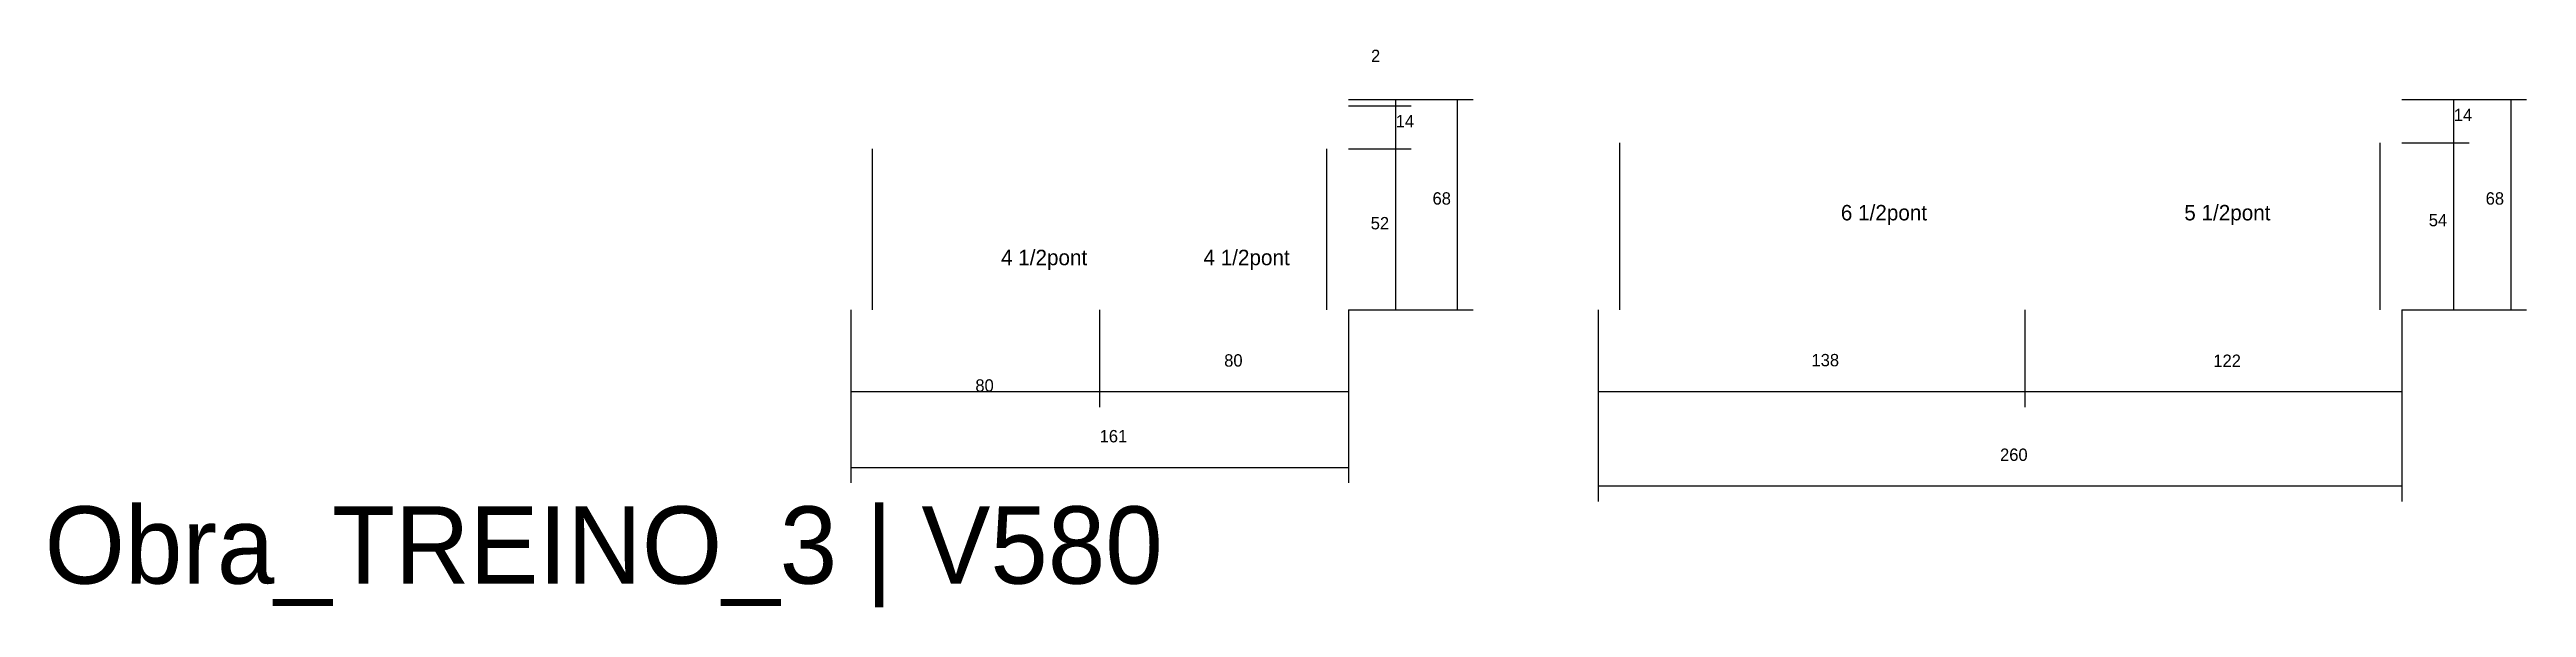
# Model space of a CAD drawing. Header units: metres. Extents: x -2848 to 22762, y -45195 to 1016.
# Drawn here: x 12802 to 13603, y -38618 to -38437 of the extents above; entities that cross this region are included whole.
import ezdxf

# ---------------------------------------------------------------- set-up
doc = ezdxf.new("R2010")
doc.units = ezdxf.units.M
for name, color, linetype in [('COTA', 4, 'Continuous'), ('LABEL_ID', 3, 'Continuous'), ('NOMENCLATURA', 7, 'Continuous'), ('SARR_2.2x7', 40, 'Continuous')]:
    doc.layers.add(name, color=color, linetype=linetype)

msp = doc.modelspace()

# ---------------------------------------------------------------- texts
at = {"layer": 'COTA'}
for s, p in [('2', (13229.1, -38441.3)), ('14', (13237.1, -38462.4)), ('14', (13579.4, -38460.4)), ('68', (13249, -38487.4)), ('68', (13589.7, -38487.4)), ('52', (13229, -38495.4)), ('54', (13571.3, -38494.4)), ('80', (13181.6, -38539.8)), ('138', (13371.6, -38539.7)), ('122', (13501.6, -38539.9)), ('80', (13101.1, -38547.9)), ('161', (13141.3, -38564.3)), ('260', (13432.6, -38570.3))]:
    msp.add_text(s, height=4, dxfattribs=at).set_placement(p)
at = {"layer": 'LABEL_ID'}
msp.add_text('Obra_TREINO_3 | V580', height=25, dxfattribs=at).set_placement((12800, -38610))
at = {"layer": 'NOMENCLATURA'}
for s, p in [('6 1/2pont', (13381.1, -38492.5)), ('5 1/2pont', (13492.2, -38492.5)), ('4 1/2pont', (13109.4, -38507)), ('4 1/2pont', (13174.9, -38507))]:
    msp.add_text(s, height=5, dxfattribs=at).set_placement(p)

# ---------------------------------------------------------------- linework, layer by layer
at = {"layer": 'COTA'}
for p, q in [((13221.8, -38453.4), (13262.1, -38453.4)), ((13221.8, -38453.4), (13242.1, -38453.4)), ((13237.1, -38455.4), (13237.1, -38453.4)), ((13257.1, -38521.4), (13257.1, -38453.4)), ((13562.6, -38453.4), (13584.4, -38453.4)), ((13562.6, -38453.4), (13602.9, -38453.4)), ((13579.4, -38467.4), (13579.4, -38453.4)), ((13597.9, -38521.4), (13597.9, -38453.4)), ((13221.8, -38455.4), (13242.1, -38455.4)), ((13221.8, -38455.4), (13242.1, -38455.4)), ((13237.1, -38469.4), (13237.1, -38455.4)), ((13221.8, -38469.4), (13242.1, -38469.4)), ((13221.8, -38469.4), (13242.1, -38469.4)), ((13237.1, -38521.4), (13237.1, -38469.4)), ((13562.6, -38467.4), (13584.4, -38467.4)), ((13562.6, -38467.4), (13584.4, -38467.4)), ((13579.4, -38521.4), (13579.4, -38467.4)), ((13060.8, -38521.4), (13060.8, -38552.9)), ((13060.8, -38521.4), (13060.8, -38577.4)), ((13141.3, -38521.4), (13141.3, -38552.9)), ((13141.3, -38521.4), (13141.3, -38552.9)), ((13221.8, -38521.4), (13221.8, -38552.9)), ((13221.8, -38521.4), (13221.8, -38577.4)), ((13221.8, -38521.4), (13242.1, -38521.4)), ((13221.8, -38521.4), (13262.1, -38521.4)), ((13302.6, -38521.4), (13302.6, -38583.4)), ((13302.6, -38521.4), (13302.6, -38552.9)), ((13440.6, -38521.4), (13440.6, -38552.9)), ((13440.6, -38521.4), (13440.6, -38552.9)), ((13562.6, -38521.4), (13562.6, -38552.9)), ((13562.6, -38521.4), (13562.6, -38583.4)), ((13562.6, -38521.4), (13584.4, -38521.4)), ((13562.6, -38521.4), (13602.9, -38521.4)), ((13060.8, -38547.9), (13141.3, -38547.9)), ((13141.3, -38547.9), (13221.8, -38547.9)), ((13302.6, -38547.9), (13440.6, -38547.9)), ((13440.6, -38547.9), (13562.6, -38547.9)), ((13060.8, -38572.4), (13221.8, -38572.4)), ((13302.6, -38578.4), (13562.6, -38578.4))]:
    msp.add_line(p, q, dxfattribs=at)
at = {"layer": 'SARR_2.2x7'}
for p, q in [((13067.8, -38521.4), (13067.8, -38469.4)), ((13214.8, -38521.4), (13214.8, -38469.4)), ((13309.6, -38521.4), (13309.6, -38467.4)), ((13555.6, -38521.4), (13555.6, -38467.4))]:
    msp.add_line(p, q, dxfattribs=at)

msp.set_redraw_order([(e.dxf.handle, doc.entitydb.next_handle()) for e in msp.query("TEXT MTEXT ATTDEF DIMENSION ARC_DIMENSION")])  # texts and dimensions are drawn at this point

doc.saveas('drawing.dxf')
